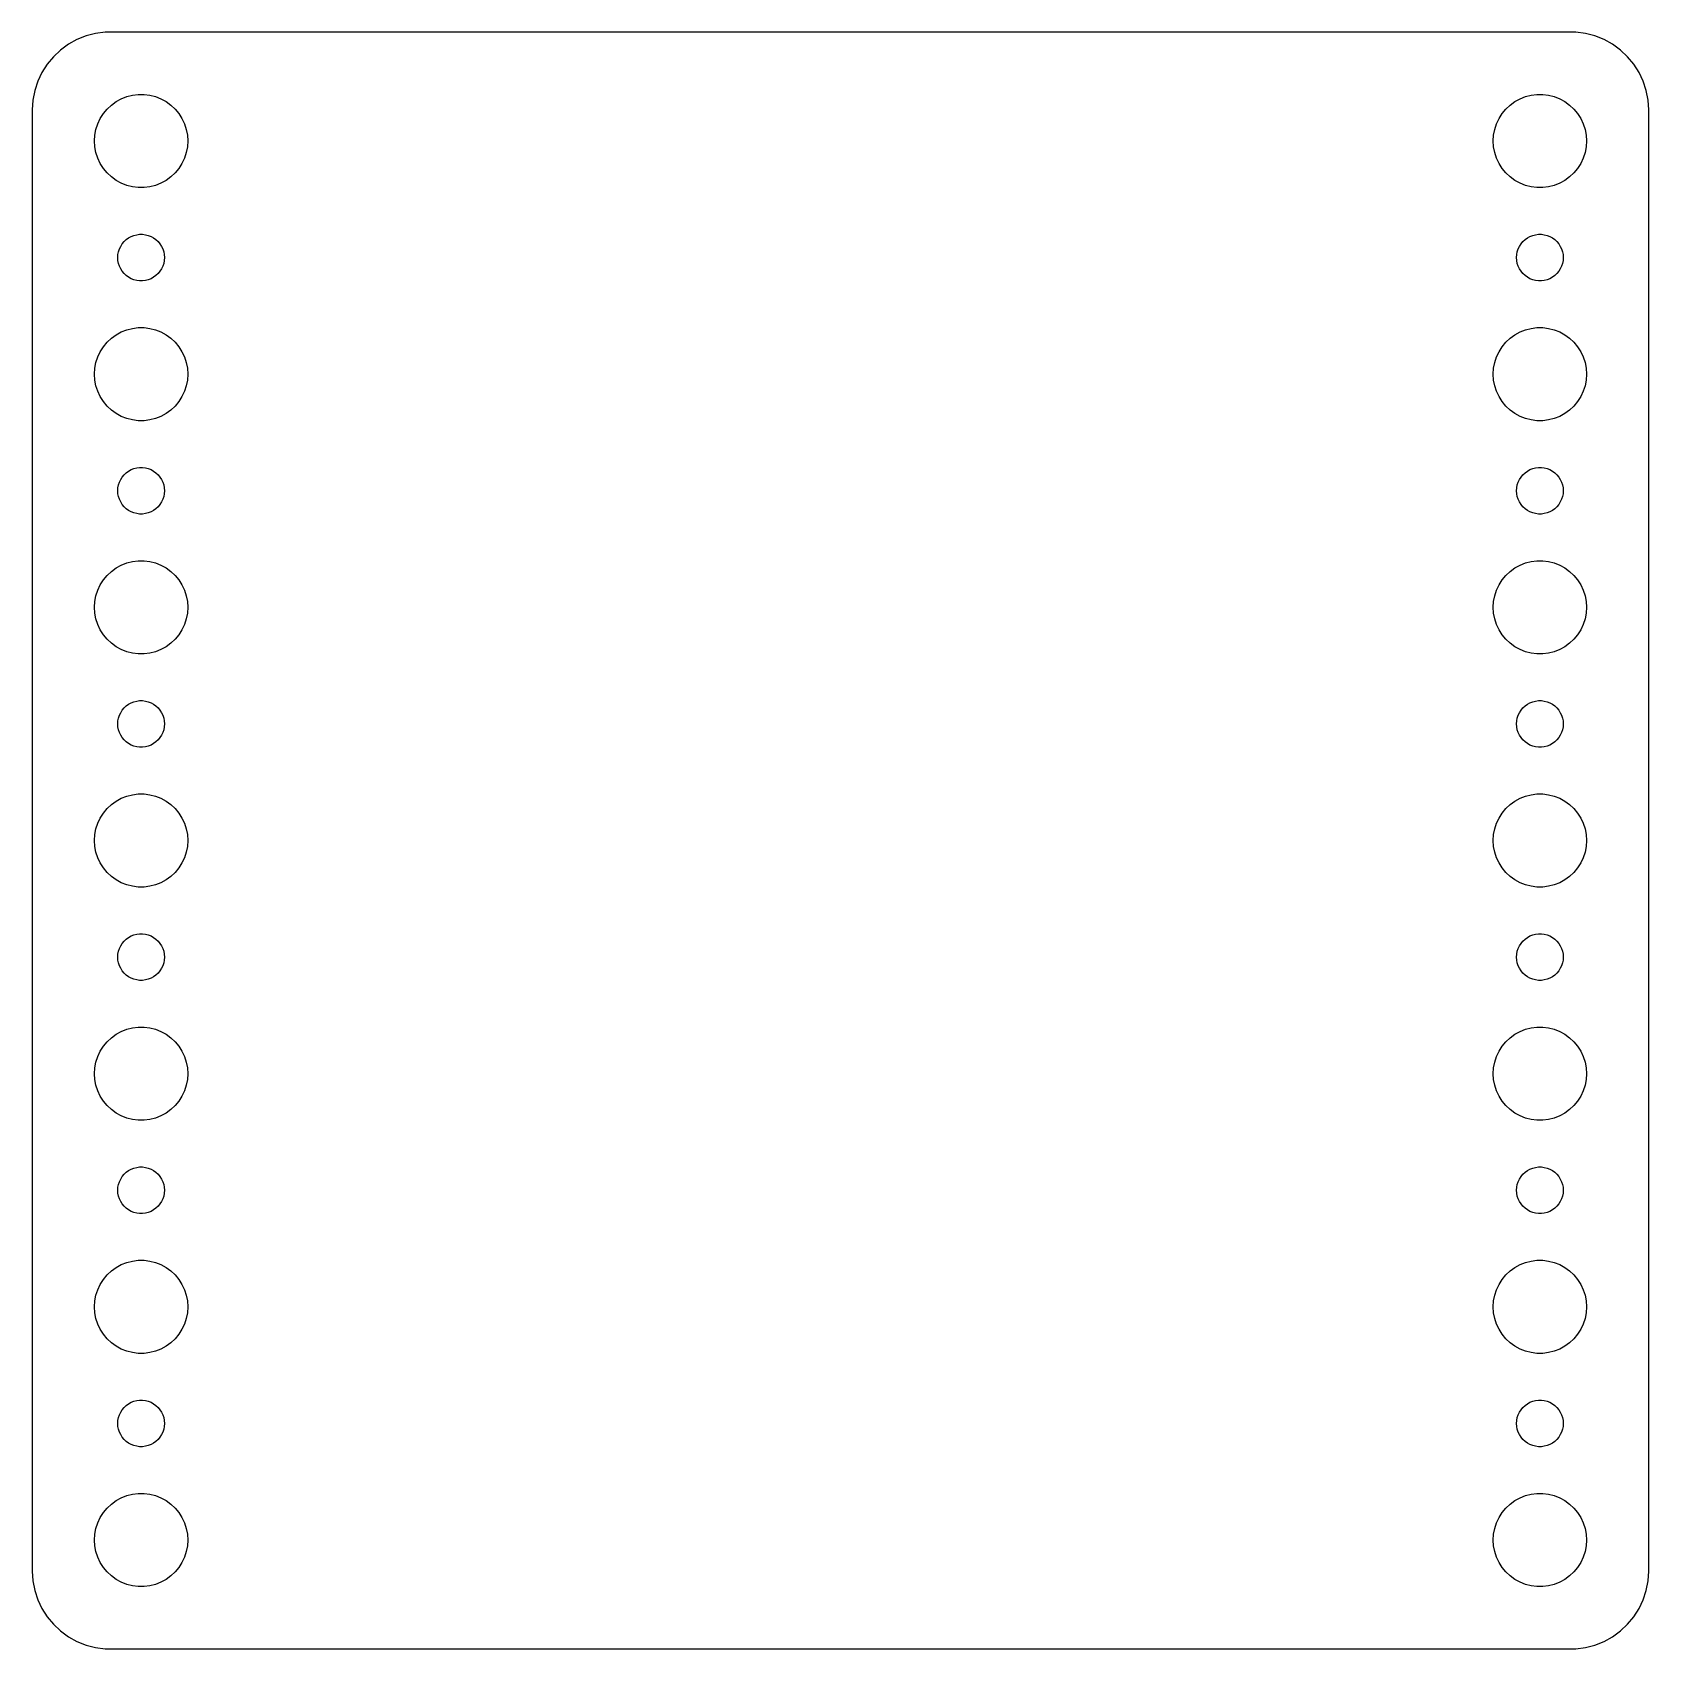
# Model space of a CAD drawing. Header units: metres. Extents: x -52 to 52, y -52 to 52.
import ezdxf

# ---------------------------------------------------------------- set-up
doc = ezdxf.new("R2010")
doc.units = ezdxf.units.M

msp = doc.modelspace()

# ---------------------------------------------------------------- linework, layer by layer
for p, q in [((-49.6791, 51.2216), (-50.1871, 50.8526)), ((-49.1289, 51.5241), (-49.6791, 51.2216)), ((-48.5451, 51.7553), (-49.1289, 51.5241)), ((-47.9369, 51.9114), (-48.5451, 51.7553)), ((-47.3139, 51.9901), (-47.9369, 51.9114)), ((47.3139, 51.9901), (-47.3139, 51.9901)), ((47.9369, 51.9114), (47.3139, 51.9901)), ((48.5451, 51.7553), (47.9369, 51.9114)), ((49.1289, 51.5241), (48.5451, 51.7553)), ((49.6791, 51.2216), (49.1289, 51.5241)), ((50.1871, 50.8526), (49.6791, 51.2216)), ((-51.0451, 49.9389), (-51.3815, 49.4088)), ((-50.6448, 50.4227), (-51.0451, 49.9389)), ((-50.1871, 50.8526), (-50.6448, 50.4227)), ((50.6448, 50.4227), (50.1871, 50.8526)), ((51.0451, 49.9389), (50.6448, 50.4227)), ((51.3815, 49.4088), (51.0451, 49.9389)), ((-51.3815, 49.4088), (-51.6489, 48.8406)), ((51.6489, 48.8406), (51.3815, 49.4088)), ((-51.8429, 48.2434), (-51.9606, 47.6267)), ((-51.6489, 48.8406), (-51.8429, 48.2434)), ((-46.2773, 47.7145), (-45.927, 47.8532)), ((-45.927, 47.8532), (-45.5621, 47.9469)), ((-45.5621, 47.9469), (-45.1884, 47.9941)), ((-45.1884, 47.9941), (-44.8116, 47.9941)), ((-44.8116, 47.9941), (-44.4379, 47.9469)), ((-44.4379, 47.9469), (-44.0729, 47.8532)), ((-44.0729, 47.8532), (-43.7227, 47.7145)), ((43.7227, 47.7145), (44.0729, 47.8532)), ((44.0729, 47.8532), (44.4379, 47.9469)), ((44.4379, 47.9469), (44.8116, 47.9941)), ((44.8116, 47.9941), (45.1884, 47.9941)), ((45.1884, 47.9941), (45.5621, 47.9469)), ((45.5621, 47.9469), (45.927, 47.8532)), ((45.927, 47.8532), (46.2773, 47.7145)), ((51.8429, 48.2434), (51.6489, 48.8406)), ((51.9606, 47.6267), (51.8429, 48.2434)), ((-51.9606, 47.6267), (-52, 47)), ((-52, 47), (-52, -47)), ((-47.427, 46.7634), (-47.1869, 47.0536)), ((-47.1869, 47.0536), (-46.9123, 47.3115)), ((-46.9123, 47.3115), (-46.6075, 47.533)), ((-46.6075, 47.533), (-46.2773, 47.7145)), ((-43.7227, 47.7145), (-43.3925, 47.533)), ((-43.3925, 47.533), (-43.0877, 47.3115)), ((-43.0877, 47.3115), (-42.8131, 47.0536)), ((-42.8131, 47.0536), (-42.5729, 46.7634)), ((42.5729, 46.7634), (42.8131, 47.0536)), ((42.8131, 47.0536), (43.0877, 47.3115)), ((43.0877, 47.3115), (43.3925, 47.533)), ((43.3925, 47.533), (43.7227, 47.7145)), ((46.2773, 47.7145), (46.6075, 47.533)), ((46.6075, 47.533), (46.9123, 47.3115)), ((46.9123, 47.3115), (47.1869, 47.0536)), ((47.1869, 47.0536), (47.427, 46.7634)), ((52, 47), (51.9606, 47.6267)), ((52, -47), (52, 47)), ((-47.9057, 45.7461), (-47.7893, 46.1044)), ((-47.7893, 46.1044), (-47.6289, 46.4453)), ((-47.6289, 46.4453), (-47.427, 46.7634)), ((-42.5729, 46.7634), (-42.3711, 46.4453)), ((-42.3711, 46.4453), (-42.2107, 46.1044)), ((-42.2107, 46.1044), (-42.0942, 45.7461)), ((42.0942, 45.7461), (42.2107, 46.1044)), ((42.2107, 46.1044), (42.3711, 46.4453)), ((42.3711, 46.4453), (42.5729, 46.7634)), ((47.427, 46.7634), (47.6289, 46.4453)), ((47.6289, 46.4453), (47.7893, 46.1044)), ((47.7893, 46.1044), (47.9057, 45.7461)), ((-48, 45), (-47.9763, 45.376)), ((-47.9763, 44.624), (-48, 45)), ((-47.9763, 45.376), (-47.9057, 45.7461)), ((-42.0942, 45.7461), (-42.0237, 45.376)), ((-42.0237, 45.376), (-42, 45)), ((-42, 45), (-42.0237, 44.624)), ((42, 45), (42.0237, 45.376)), ((42.0237, 44.624), (42, 45)), ((42.0237, 45.376), (42.0942, 45.7461)), ((47.9057, 45.7461), (47.9763, 45.376)), ((47.9763, 45.376), (48, 45)), ((48, 45), (47.9763, 44.624)), ((-47.9057, 44.2539), (-47.9763, 44.624)), ((-47.7893, 43.8956), (-47.9057, 44.2539)), ((-47.6289, 43.5547), (-47.7893, 43.8956)), ((-42.2107, 43.8956), (-42.3711, 43.5547)), ((-42.0942, 44.2539), (-42.2107, 43.8956)), ((-42.0237, 44.624), (-42.0942, 44.2539)), ((42.0942, 44.2539), (42.0237, 44.624)), ((42.2107, 43.8956), (42.0942, 44.2539)), ((42.3711, 43.5547), (42.2107, 43.8956)), ((47.7893, 43.8956), (47.6289, 43.5547)), ((47.9057, 44.2539), (47.7893, 43.8956)), ((47.9763, 44.624), (47.9057, 44.2539)), ((-47.427, 43.2366), (-47.6289, 43.5547)), ((-47.1869, 42.9464), (-47.427, 43.2366)), ((-46.9123, 42.6885), (-47.1869, 42.9464)), ((-46.6075, 42.467), (-46.9123, 42.6885)), ((-43.0877, 42.6885), (-43.3925, 42.467)), ((-42.8131, 42.9464), (-43.0877, 42.6885)), ((-42.5729, 43.2366), (-42.8131, 42.9464)), ((-42.3711, 43.5547), (-42.5729, 43.2366)), ((42.5729, 43.2366), (42.3711, 43.5547)), ((42.8131, 42.9464), (42.5729, 43.2366)), ((43.0877, 42.6885), (42.8131, 42.9464)), ((43.3925, 42.467), (43.0877, 42.6885)), ((46.9123, 42.6885), (46.6075, 42.467)), ((47.1869, 42.9464), (46.9123, 42.6885)), ((47.427, 43.2366), (47.1869, 42.9464)), ((47.6289, 43.5547), (47.427, 43.2366)), ((-46.2773, 42.2855), (-46.6075, 42.467)), ((-45.927, 42.1468), (-46.2773, 42.2855)), ((-45.5621, 42.0531), (-45.927, 42.1468)), ((-45.1884, 42.0059), (-45.5621, 42.0531)), ((-44.8116, 42.0059), (-45.1884, 42.0059)), ((-44.4379, 42.0531), (-44.8116, 42.0059)), ((-44.0729, 42.1468), (-44.4379, 42.0531)), ((-43.7227, 42.2855), (-44.0729, 42.1468)), ((-43.3925, 42.467), (-43.7227, 42.2855)), ((43.7227, 42.2855), (43.3925, 42.467)), ((44.0729, 42.1468), (43.7227, 42.2855)), ((44.4379, 42.0531), (44.0729, 42.1468)), ((44.8116, 42.0059), (44.4379, 42.0531)), ((45.1884, 42.0059), (44.8116, 42.0059)), ((45.5621, 42.0531), (45.1884, 42.0059)), ((45.927, 42.1468), (45.5621, 42.0531)), ((46.2773, 42.2855), (45.927, 42.1468)), ((46.6075, 42.467), (46.2773, 42.2855)), ((-46.2135, 38.3817), (-46.0934, 38.5268)), ((-46.0934, 38.5268), (-45.9561, 38.6558)), ((-45.9561, 38.6558), (-45.8037, 38.7665)), ((-45.8037, 38.7665), (-45.6387, 38.8572)), ((-45.6387, 38.8572), (-45.4635, 38.9266)), ((-45.4635, 38.9266), (-45.2811, 38.9734)), ((-45.2811, 38.9734), (-45.0942, 38.997)), ((-45.0942, 38.997), (-44.9058, 38.997)), ((-44.9058, 38.997), (-44.7189, 38.9734)), ((-44.7189, 38.9734), (-44.5365, 38.9266)), ((-44.5365, 38.9266), (-44.3613, 38.8572)), ((-44.3613, 38.8572), (-44.1963, 38.7665)), ((-44.1963, 38.7665), (-44.0439, 38.6558)), ((-44.0439, 38.6558), (-43.9065, 38.5268)), ((-43.9065, 38.5268), (-43.7865, 38.3817)), ((43.7865, 38.3817), (43.9065, 38.5268)), ((43.9065, 38.5268), (44.0439, 38.6558)), ((44.0439, 38.6558), (44.1963, 38.7665)), ((44.1963, 38.7665), (44.3613, 38.8572)), ((44.3613, 38.8572), (44.5365, 38.9266)), ((44.5365, 38.9266), (44.7189, 38.9734)), ((44.7189, 38.9734), (44.9058, 38.997)), ((44.9058, 38.997), (45.0942, 38.997)), ((45.0942, 38.997), (45.2811, 38.9734)), ((45.2811, 38.9734), (45.4635, 38.9266)), ((45.4635, 38.9266), (45.6387, 38.8572)), ((45.6387, 38.8572), (45.8037, 38.7665)), ((45.8037, 38.7665), (45.9561, 38.6558)), ((45.9561, 38.6558), (46.0934, 38.5268)), ((46.0934, 38.5268), (46.2135, 38.3817)), ((-46.5, 37.5), (-46.4882, 37.688)), ((-46.4882, 37.312), (-46.5, 37.5)), ((-46.4882, 37.688), (-46.4529, 37.873)), ((-46.4529, 37.873), (-46.3947, 38.0522)), ((-46.3947, 38.0522), (-46.3145, 38.2226)), ((-46.3145, 38.2226), (-46.2135, 38.3817)), ((-43.7865, 38.3817), (-43.6855, 38.2226)), ((-43.6855, 38.2226), (-43.6053, 38.0522)), ((-43.6053, 38.0522), (-43.5471, 37.873)), ((-43.5471, 37.873), (-43.5118, 37.688)), ((-43.5118, 37.688), (-43.5, 37.5)), ((-43.5, 37.5), (-43.5118, 37.312)), ((43.5, 37.5), (43.5118, 37.688)), ((43.5118, 37.312), (43.5, 37.5)), ((43.5118, 37.688), (43.5471, 37.873)), ((43.5471, 37.873), (43.6053, 38.0522)), ((43.6053, 38.0522), (43.6855, 38.2226)), ((43.6855, 38.2226), (43.7865, 38.3817)), ((46.2135, 38.3817), (46.3145, 38.2226)), ((46.3145, 38.2226), (46.3947, 38.0522)), ((46.3947, 38.0522), (46.4529, 37.873)), ((46.4529, 37.873), (46.4882, 37.688)), ((46.4882, 37.688), (46.5, 37.5)), ((46.5, 37.5), (46.4882, 37.312)), ((-46.4529, 37.127), (-46.4882, 37.312)), ((-46.3947, 36.9478), (-46.4529, 37.127)), ((-46.3145, 36.7774), (-46.3947, 36.9478)), ((-46.2135, 36.6183), (-46.3145, 36.7774)), ((-46.0934, 36.4732), (-46.2135, 36.6183)), ((-45.9561, 36.3442), (-46.0934, 36.4732)), ((-43.9065, 36.4732), (-44.0439, 36.3442)), ((-43.7865, 36.6183), (-43.9065, 36.4732)), ((-43.6855, 36.7774), (-43.7865, 36.6183)), ((-43.6053, 36.9478), (-43.6855, 36.7774)), ((-43.5471, 37.127), (-43.6053, 36.9478)), ((-43.5118, 37.312), (-43.5471, 37.127)), ((43.5471, 37.127), (43.5118, 37.312)), ((43.6053, 36.9478), (43.5471, 37.127)), ((43.6855, 36.7774), (43.6053, 36.9478)), ((43.7865, 36.6183), (43.6855, 36.7774)), ((43.9065, 36.4732), (43.7865, 36.6183)), ((44.0439, 36.3442), (43.9065, 36.4732)), ((46.0934, 36.4732), (45.9561, 36.3442)), ((46.2135, 36.6183), (46.0934, 36.4732)), ((46.3145, 36.7774), (46.2135, 36.6183)), ((46.3947, 36.9478), (46.3145, 36.7774)), ((46.4529, 37.127), (46.3947, 36.9478)), ((46.4882, 37.312), (46.4529, 37.127)), ((-45.8037, 36.2335), (-45.9561, 36.3442)), ((-45.6387, 36.1428), (-45.8037, 36.2335)), ((-45.4635, 36.0734), (-45.6387, 36.1428)), ((-45.2811, 36.0266), (-45.4635, 36.0734)), ((-45.0942, 36.003), (-45.2811, 36.0266)), ((-44.9058, 36.003), (-45.0942, 36.003)), ((-44.7189, 36.0266), (-44.9058, 36.003)), ((-44.5365, 36.0734), (-44.7189, 36.0266)), ((-44.3613, 36.1428), (-44.5365, 36.0734)), ((-44.1963, 36.2335), (-44.3613, 36.1428)), ((-44.0439, 36.3442), (-44.1963, 36.2335)), ((44.1963, 36.2335), (44.0439, 36.3442)), ((44.3613, 36.1428), (44.1963, 36.2335)), ((44.5365, 36.0734), (44.3613, 36.1428)), ((44.7189, 36.0266), (44.5365, 36.0734)), ((44.9058, 36.003), (44.7189, 36.0266)), ((45.0942, 36.003), (44.9058, 36.003)), ((45.2811, 36.0266), (45.0942, 36.003)), ((45.4635, 36.0734), (45.2811, 36.0266)), ((45.6387, 36.1428), (45.4635, 36.0734)), ((45.8037, 36.2335), (45.6387, 36.1428)), ((45.9561, 36.3442), (45.8037, 36.2335)), ((-47.1869, 32.0536), (-46.9123, 32.3115)), ((-46.9123, 32.3115), (-46.6075, 32.533)), ((-46.6075, 32.533), (-46.2773, 32.7145)), ((-46.2773, 32.7145), (-45.927, 32.8532)), ((-45.927, 32.8532), (-45.5621, 32.9469)), ((-45.5621, 32.9469), (-45.1884, 32.9941)), ((-45.1884, 32.9941), (-44.8116, 32.9941)), ((-44.8116, 32.9941), (-44.4379, 32.9469)), ((-44.4379, 32.9469), (-44.0729, 32.8532)), ((-44.0729, 32.8532), (-43.7227, 32.7145)), ((-43.7227, 32.7145), (-43.3925, 32.533)), ((-43.3925, 32.533), (-43.0877, 32.3115)), ((-43.0877, 32.3115), (-42.8131, 32.0536)), ((42.8131, 32.0536), (43.0877, 32.3115)), ((43.0877, 32.3115), (43.3925, 32.533)), ((43.3925, 32.533), (43.7227, 32.7145)), ((43.7227, 32.7145), (44.0729, 32.8532)), ((44.0729, 32.8532), (44.4379, 32.9469)), ((44.4379, 32.9469), (44.8116, 32.9941)), ((44.8116, 32.9941), (45.1884, 32.9941)), ((45.1884, 32.9941), (45.5621, 32.9469)), ((45.5621, 32.9469), (45.927, 32.8532)), ((45.927, 32.8532), (46.2773, 32.7145)), ((46.2773, 32.7145), (46.6075, 32.533)), ((46.6075, 32.533), (46.9123, 32.3115)), ((46.9123, 32.3115), (47.1869, 32.0536)), ((-47.7893, 31.1044), (-47.6289, 31.4453)), ((-47.6289, 31.4453), (-47.427, 31.7634)), ((-47.427, 31.7634), (-47.1869, 32.0536)), ((-42.8131, 32.0536), (-42.5729, 31.7634)), ((-42.5729, 31.7634), (-42.3711, 31.4453)), ((-42.3711, 31.4453), (-42.2107, 31.1044)), ((42.2107, 31.1044), (42.3711, 31.4453)), ((42.3711, 31.4453), (42.5729, 31.7634)), ((42.5729, 31.7634), (42.8131, 32.0536)), ((47.1869, 32.0536), (47.427, 31.7634)), ((47.427, 31.7634), (47.6289, 31.4453)), ((47.6289, 31.4453), (47.7893, 31.1044)), ((-48, 30), (-47.9763, 30.376)), ((-47.9763, 30.376), (-47.9057, 30.7461)), ((-47.9057, 30.7461), (-47.7893, 31.1044)), ((-42.2107, 31.1044), (-42.0942, 30.7461)), ((-42.0942, 30.7461), (-42.0237, 30.376)), ((-42.0237, 30.376), (-42, 30)), ((42, 30), (42.0237, 30.376)), ((42.0237, 30.376), (42.0942, 30.7461)), ((42.0942, 30.7461), (42.2107, 31.1044)), ((47.7893, 31.1044), (47.9057, 30.7461)), ((47.9057, 30.7461), (47.9763, 30.376)), ((47.9763, 30.376), (48, 30)), ((-47.9763, 29.624), (-48, 30)), ((-47.9057, 29.2539), (-47.9763, 29.624)), ((-47.7893, 28.8956), (-47.9057, 29.2539)), ((-42.0942, 29.2539), (-42.2107, 28.8956)), ((-42.0237, 29.624), (-42.0942, 29.2539)), ((-42, 30), (-42.0237, 29.624)), ((42.0237, 29.624), (42, 30)), ((42.0942, 29.2539), (42.0237, 29.624)), ((42.2107, 28.8956), (42.0942, 29.2539)), ((47.9057, 29.2539), (47.7893, 28.8956)), ((47.9763, 29.624), (47.9057, 29.2539)), ((48, 30), (47.9763, 29.624)), ((-47.6289, 28.5547), (-47.7893, 28.8956)), ((-47.427, 28.2366), (-47.6289, 28.5547)), ((-47.1869, 27.9464), (-47.427, 28.2366)), ((-42.5729, 28.2366), (-42.8131, 27.9464)), ((-42.3711, 28.5547), (-42.5729, 28.2366)), ((-42.2107, 28.8956), (-42.3711, 28.5547)), ((42.3711, 28.5547), (42.2107, 28.8956)), ((42.5729, 28.2366), (42.3711, 28.5547)), ((42.8131, 27.9464), (42.5729, 28.2366)), ((47.427, 28.2366), (47.1869, 27.9464)), ((47.6289, 28.5547), (47.427, 28.2366)), ((47.7893, 28.8956), (47.6289, 28.5547)), ((-46.9123, 27.6884), (-47.1869, 27.9464)), ((-46.6075, 27.467), (-46.9123, 27.6884)), ((-46.2773, 27.2855), (-46.6075, 27.467)), ((-45.927, 27.1468), (-46.2773, 27.2855)), ((-45.5621, 27.0531), (-45.927, 27.1468)), ((-45.1884, 27.0059), (-45.5621, 27.0531)), ((-44.4379, 27.0531), (-44.8116, 27.0059)), ((-44.0729, 27.1468), (-44.4379, 27.0531)), ((-43.7227, 27.2855), (-44.0729, 27.1468)), ((-43.3925, 27.467), (-43.7227, 27.2855)), ((-43.0877, 27.6884), (-43.3925, 27.467)), ((-42.8131, 27.9464), (-43.0877, 27.6884)), ((43.0877, 27.6884), (42.8131, 27.9464)), ((43.3925, 27.467), (43.0877, 27.6884)), ((43.7227, 27.2855), (43.3925, 27.467)), ((44.0729, 27.1468), (43.7227, 27.2855)), ((44.4379, 27.0531), (44.0729, 27.1468)), ((44.8116, 27.0059), (44.4379, 27.0531)), ((45.5621, 27.0531), (45.1884, 27.0059)), ((45.927, 27.1468), (45.5621, 27.0531)), ((46.2773, 27.2855), (45.927, 27.1468)), ((46.6075, 27.467), (46.2773, 27.2855)), ((46.9123, 27.6884), (46.6075, 27.467)), ((47.1869, 27.9464), (46.9123, 27.6884)), ((-44.8116, 27.0059), (-45.1884, 27.0059)), ((45.1884, 27.0059), (44.8116, 27.0059)), ((-45.6387, 23.8572), (-45.4635, 23.9266)), ((-45.4635, 23.9266), (-45.2811, 23.9734)), ((-45.2811, 23.9734), (-45.0942, 23.997)), ((-45.0942, 23.997), (-44.9058, 23.997)), ((-44.9058, 23.997), (-44.7189, 23.9734)), ((-44.7189, 23.9734), (-44.5365, 23.9266)), ((-44.5365, 23.9266), (-44.3613, 23.8572)), ((44.3613, 23.8572), (44.5365, 23.9266)), ((44.5365, 23.9266), (44.7189, 23.9734)), ((44.7189, 23.9734), (44.9058, 23.997)), ((44.9058, 23.997), (45.0942, 23.997)), ((45.0942, 23.997), (45.2811, 23.9734)), ((45.2811, 23.9734), (45.4635, 23.9266)), ((45.4635, 23.9266), (45.6387, 23.8572)), ((-46.4529, 22.873), (-46.3947, 23.0522)), ((-46.3947, 23.0522), (-46.3145, 23.2226)), ((-46.3145, 23.2226), (-46.2135, 23.3817)), ((-46.2135, 23.3817), (-46.0934, 23.5268)), ((-46.0934, 23.5268), (-45.9561, 23.6558)), ((-45.9561, 23.6558), (-45.8037, 23.7665)), ((-45.8037, 23.7665), (-45.6387, 23.8572)), ((-44.3613, 23.8572), (-44.1963, 23.7665)), ((-44.1963, 23.7665), (-44.0439, 23.6558)), ((-44.0439, 23.6558), (-43.9065, 23.5268)), ((-43.9065, 23.5268), (-43.7865, 23.3817)), ((-43.7865, 23.3817), (-43.6855, 23.2226)), ((-43.6855, 23.2226), (-43.6053, 23.0522)), ((-43.6053, 23.0522), (-43.5471, 22.873)), ((43.5471, 22.873), (43.6053, 23.0522)), ((43.6053, 23.0522), (43.6855, 23.2226)), ((43.6855, 23.2226), (43.7865, 23.3817)), ((43.7865, 23.3817), (43.9065, 23.5268)), ((43.9065, 23.5268), (44.0439, 23.6558)), ((44.0439, 23.6558), (44.1963, 23.7665)), ((44.1963, 23.7665), (44.3613, 23.8572)), ((45.6387, 23.8572), (45.8037, 23.7665)), ((45.8037, 23.7665), (45.9561, 23.6558)), ((45.9561, 23.6558), (46.0934, 23.5268)), ((46.0934, 23.5268), (46.2135, 23.3817)), ((46.2135, 23.3817), (46.3145, 23.2226)), ((46.3145, 23.2226), (46.3947, 23.0522)), ((46.3947, 23.0522), (46.4529, 22.873)), ((-46.5, 22.5), (-46.4882, 22.688)), ((-46.4882, 22.312), (-46.5, 22.5)), ((-46.4882, 22.688), (-46.4529, 22.873)), ((-46.4529, 22.127), (-46.4882, 22.312)), ((-46.3947, 21.9478), (-46.4529, 22.127)), ((-46.3145, 21.7774), (-46.3947, 21.9478)), ((-43.6053, 21.9478), (-43.6855, 21.7774)), ((-43.5471, 22.127), (-43.6053, 21.9478)), ((-43.5471, 22.873), (-43.5118, 22.688)), ((-43.5118, 22.312), (-43.5471, 22.127)), ((-43.5118, 22.688), (-43.5, 22.5)), ((-43.5, 22.5), (-43.5118, 22.312)), ((43.5, 22.5), (43.5118, 22.688)), ((43.5118, 22.312), (43.5, 22.5)), ((43.5118, 22.688), (43.5471, 22.873)), ((43.5471, 22.127), (43.5118, 22.312)), ((43.6053, 21.9478), (43.5471, 22.127)), ((43.6855, 21.7774), (43.6053, 21.9478)), ((46.3947, 21.9478), (46.3145, 21.7774)), ((46.4529, 22.127), (46.3947, 21.9478)), ((46.4529, 22.873), (46.4882, 22.688)), ((46.4882, 22.312), (46.4529, 22.127)), ((46.4882, 22.688), (46.5, 22.5)), ((46.5, 22.5), (46.4882, 22.312)), ((-46.2135, 21.6183), (-46.3145, 21.7774)), ((-46.0934, 21.4732), (-46.2135, 21.6183)), ((-45.9561, 21.3442), (-46.0934, 21.4732)), ((-45.8037, 21.2335), (-45.9561, 21.3442)), ((-45.6387, 21.1427), (-45.8037, 21.2335)), ((-45.4635, 21.0734), (-45.6387, 21.1427)), ((-45.2811, 21.0266), (-45.4635, 21.0734)), ((-45.0942, 21.003), (-45.2811, 21.0266)), ((-44.9058, 21.003), (-45.0942, 21.003)), ((-44.7189, 21.0266), (-44.9058, 21.003)), ((-44.5365, 21.0734), (-44.7189, 21.0266)), ((-44.3613, 21.1427), (-44.5365, 21.0734)), ((-44.1963, 21.2335), (-44.3613, 21.1427)), ((-44.0439, 21.3442), (-44.1963, 21.2335)), ((-43.9065, 21.4732), (-44.0439, 21.3442)), ((-43.7865, 21.6183), (-43.9065, 21.4732)), ((-43.6855, 21.7774), (-43.7865, 21.6183)), ((43.7865, 21.6183), (43.6855, 21.7774)), ((43.9065, 21.4732), (43.7865, 21.6183)), ((44.0439, 21.3442), (43.9065, 21.4732)), ((44.1963, 21.2335), (44.0439, 21.3442)), ((44.3613, 21.1427), (44.1963, 21.2335)), ((44.5365, 21.0734), (44.3613, 21.1427)), ((44.7189, 21.0266), (44.5365, 21.0734)), ((44.9058, 21.003), (44.7189, 21.0266)), ((45.0942, 21.003), (44.9058, 21.003)), ((45.2811, 21.0266), (45.0942, 21.003)), ((45.4635, 21.0734), (45.2811, 21.0266)), ((45.6387, 21.1427), (45.4635, 21.0734)), ((45.8037, 21.2335), (45.6387, 21.1427)), ((45.9561, 21.3442), (45.8037, 21.2335)), ((46.0934, 21.4732), (45.9561, 21.3442)), ((46.2135, 21.6183), (46.0934, 21.4732)), ((46.3145, 21.7774), (46.2135, 21.6183)), ((-46.6075, 17.533), (-46.2773, 17.7145)), ((-46.2773, 17.7145), (-45.927, 17.8532)), ((-45.927, 17.8532), (-45.5621, 17.9469)), ((-45.5621, 17.9469), (-45.1884, 17.9941)), ((-45.1884, 17.9941), (-44.8116, 17.9941)), ((-44.8116, 17.9941), (-44.4379, 17.9469)), ((-44.4379, 17.9469), (-44.0729, 17.8532)), ((-44.0729, 17.8532), (-43.7227, 17.7145)), ((-43.7227, 17.7145), (-43.3925, 17.533)), ((43.3925, 17.533), (43.7227, 17.7145)), ((43.7227, 17.7145), (44.0729, 17.8532)), ((44.0729, 17.8532), (44.4379, 17.9469)), ((44.4379, 17.9469), (44.8116, 17.9941)), ((44.8116, 17.9941), (45.1884, 17.9941)), ((45.1884, 17.9941), (45.5621, 17.9469)), ((45.5621, 17.9469), (45.927, 17.8532)), ((45.927, 17.8532), (46.2773, 17.7145)), ((46.2773, 17.7145), (46.6075, 17.533)), ((-47.6289, 16.4453), (-47.427, 16.7634)), ((-47.427, 16.7634), (-47.1869, 17.0536)), ((-47.1869, 17.0536), (-46.9123, 17.3115)), ((-46.9123, 17.3115), (-46.6075, 17.533)), ((-43.3925, 17.533), (-43.0877, 17.3115)), ((-43.0877, 17.3115), (-42.8131, 17.0536)), ((-42.8131, 17.0536), (-42.5729, 16.7634)), ((-42.5729, 16.7634), (-42.3711, 16.4453)), ((42.3711, 16.4453), (42.5729, 16.7634)), ((42.5729, 16.7634), (42.8131, 17.0536)), ((42.8131, 17.0536), (43.0877, 17.3115)), ((43.0877, 17.3115), (43.3925, 17.533)), ((46.6075, 17.533), (46.9123, 17.3115)), ((46.9123, 17.3115), (47.1869, 17.0536)), ((47.1869, 17.0536), (47.427, 16.7634)), ((47.427, 16.7634), (47.6289, 16.4453)), ((-47.9763, 15.376), (-47.9057, 15.7461)), ((-47.9057, 15.7461), (-47.7893, 16.1044)), ((-47.7893, 16.1044), (-47.6289, 16.4453)), ((-42.3711, 16.4453), (-42.2107, 16.1044)), ((-42.2107, 16.1044), (-42.0942, 15.7461)), ((-42.0942, 15.7461), (-42.0237, 15.376)), ((42.0237, 15.376), (42.0942, 15.7461)), ((42.0942, 15.7461), (42.2107, 16.1044)), ((42.2107, 16.1044), (42.3711, 16.4453)), ((47.6289, 16.4453), (47.7893, 16.1044)), ((47.7893, 16.1044), (47.9057, 15.7461)), ((47.9057, 15.7461), (47.9763, 15.376)), ((-48, 15), (-47.9763, 15.376)), ((-47.9763, 14.624), (-48, 15)), ((-47.9057, 14.2539), (-47.9763, 14.624)), ((-42.0237, 14.624), (-42.0942, 14.2539)), ((-42.0237, 15.376), (-42, 15)), ((-42, 15), (-42.0237, 14.624)), ((42, 15), (42.0237, 15.376)), ((42.0237, 14.624), (42, 15)), ((42.0942, 14.2539), (42.0237, 14.624)), ((47.9763, 14.624), (47.9057, 14.2539)), ((47.9763, 15.376), (48, 15)), ((48, 15), (47.9763, 14.624)), ((-47.7893, 13.8956), (-47.9057, 14.2539)), ((-47.6289, 13.5547), (-47.7893, 13.8956)), ((-47.427, 13.2366), (-47.6289, 13.5547)), ((-42.3711, 13.5547), (-42.5729, 13.2366)), ((-42.2107, 13.8956), (-42.3711, 13.5547)), ((-42.0942, 14.2539), (-42.2107, 13.8956)), ((42.2107, 13.8956), (42.0942, 14.2539)), ((42.3711, 13.5547), (42.2107, 13.8956)), ((42.5729, 13.2366), (42.3711, 13.5547)), ((47.6289, 13.5547), (47.427, 13.2366)), ((47.7893, 13.8956), (47.6289, 13.5547)), ((47.9057, 14.2539), (47.7893, 13.8956)), ((-47.1869, 12.9464), (-47.427, 13.2366)), ((-46.9123, 12.6884), (-47.1869, 12.9464)), ((-46.6075, 12.467), (-46.9123, 12.6884)), ((-43.0877, 12.6884), (-43.3925, 12.467)), ((-42.8131, 12.9464), (-43.0877, 12.6884)), ((-42.5729, 13.2366), (-42.8131, 12.9464)), ((42.8131, 12.9464), (42.5729, 13.2366)), ((43.0877, 12.6884), (42.8131, 12.9464)), ((43.3925, 12.467), (43.0877, 12.6884)), ((46.9123, 12.6884), (46.6075, 12.467)), ((47.1869, 12.9464), (46.9123, 12.6884)), ((47.427, 13.2366), (47.1869, 12.9464)), ((-46.2773, 12.2855), (-46.6075, 12.467)), ((-45.927, 12.1468), (-46.2773, 12.2855)), ((-45.5621, 12.0531), (-45.927, 12.1468)), ((-45.1884, 12.0059), (-45.5621, 12.0531)), ((-44.8116, 12.0059), (-45.1884, 12.0059)), ((-44.4379, 12.0531), (-44.8116, 12.0059)), ((-44.0729, 12.1468), (-44.4379, 12.0531)), ((-43.7227, 12.2855), (-44.0729, 12.1468)), ((-43.3925, 12.467), (-43.7227, 12.2855)), ((43.7227, 12.2855), (43.3925, 12.467)), ((44.0729, 12.1468), (43.7227, 12.2855)), ((44.4379, 12.0531), (44.0729, 12.1468)), ((44.8116, 12.0059), (44.4379, 12.0531)), ((45.1884, 12.0059), (44.8116, 12.0059)), ((45.5621, 12.0531), (45.1884, 12.0059)), ((45.927, 12.1468), (45.5621, 12.0531)), ((46.2773, 12.2855), (45.927, 12.1468)), ((46.6075, 12.467), (46.2773, 12.2855)), ((-46.3145, 8.22263), (-46.2135, 8.38167)), ((-46.2135, 8.38167), (-46.0934, 8.52681)), ((-46.0934, 8.52681), (-45.9561, 8.65576)), ((-45.9561, 8.65576), (-45.8037, 8.76648)), ((-45.8037, 8.76648), (-45.6387, 8.85724)), ((-45.6387, 8.85724), (-45.4635, 8.92657)), ((-45.4635, 8.92657), (-45.2811, 8.97342)), ((-45.2811, 8.97342), (-45.0942, 8.99704)), ((-45.0942, 8.99704), (-44.9058, 8.99704)), ((-44.9058, 8.99704), (-44.7189, 8.97342)), ((-44.7189, 8.97342), (-44.5365, 8.92657)), ((-44.5365, 8.92657), (-44.3613, 8.85724)), ((-44.3613, 8.85724), (-44.1963, 8.76648)), ((-44.1963, 8.76648), (-44.0439, 8.65576)), ((-44.0439, 8.65576), (-43.9065, 8.52681)), ((-43.9065, 8.52681), (-43.7865, 8.38167)), ((-43.7865, 8.38167), (-43.6855, 8.22263)), ((43.6855, 8.22263), (43.7865, 8.38167)), ((43.7865, 8.38167), (43.9065, 8.52681)), ((43.9065, 8.52681), (44.0439, 8.65576)), ((44.0439, 8.65576), (44.1963, 8.76648)), ((44.1963, 8.76648), (44.3613, 8.85724)), ((44.3613, 8.85724), (44.5365, 8.92657)), ((44.5365, 8.92657), (44.7189, 8.97342)), ((44.7189, 8.97342), (44.9058, 8.99704)), ((44.9058, 8.99704), (45.0942, 8.99704)), ((45.0942, 8.99704), (45.2811, 8.97342)), ((45.2811, 8.97342), (45.4635, 8.92657)), ((45.4635, 8.92657), (45.6387, 8.85724)), ((45.6387, 8.85724), (45.8037, 8.76648)), ((45.8037, 8.76648), (45.9561, 8.65576)), ((45.9561, 8.65576), (46.0934, 8.52681)), ((46.0934, 8.52681), (46.2135, 8.38167)), ((46.2135, 8.38167), (46.3145, 8.22263)), ((-46.5, 7.5), (-46.4882, 7.68799)), ((-46.4882, 7.312), (-46.5, 7.5)), ((-46.4882, 7.68799), (-46.4529, 7.87303)), ((-46.4529, 7.12695), (-46.4882, 7.312)), ((-46.4529, 7.87303), (-46.3947, 8.05219)), ((-46.3947, 8.05219), (-46.3145, 8.22263)), ((-43.6855, 8.22263), (-43.6053, 8.05219)), ((-43.6053, 8.05219), (-43.5471, 7.87303)), ((-43.5471, 7.87303), (-43.5118, 7.68799)), ((-43.5118, 7.312), (-43.5471, 7.12695)), ((-43.5118, 7.68799), (-43.5, 7.5)), ((-43.5, 7.5), (-43.5118, 7.312)), ((43.5, 7.5), (43.5118, 7.68799)), ((43.5118, 7.312), (43.5, 7.5)), ((43.5118, 7.68799), (43.5471, 7.87303)), ((43.5471, 7.12695), (43.5118, 7.312)), ((43.5471, 7.87303), (43.6053, 8.05219)), ((43.6053, 8.05219), (43.6855, 8.22263)), ((46.3145, 8.22263), (46.3947, 8.05219)), ((46.3947, 8.05219), (46.4529, 7.87303)), ((46.4529, 7.87303), (46.4882, 7.68799)), ((46.4882, 7.312), (46.4529, 7.12695)), ((46.4882, 7.68799), (46.5, 7.5)), ((46.5, 7.5), (46.4882, 7.312)), ((-46.3947, 6.9478), (-46.4529, 7.12695)), ((-46.3145, 6.77736), (-46.3947, 6.9478)), ((-46.2135, 6.61832), (-46.3145, 6.77736)), ((-46.0934, 6.47318), (-46.2135, 6.61832)), ((-45.9561, 6.34422), (-46.0934, 6.47318)), ((-45.8037, 6.23351), (-45.9561, 6.34422)), ((-44.0439, 6.34422), (-44.1963, 6.23351)), ((-43.9065, 6.47318), (-44.0439, 6.34422)), ((-43.7865, 6.61832), (-43.9065, 6.47318)), ((-43.6855, 6.77736), (-43.7865, 6.61832)), ((-43.6053, 6.9478), (-43.6855, 6.77736)), ((-43.5471, 7.12695), (-43.6053, 6.9478)), ((43.6053, 6.9478), (43.5471, 7.12695)), ((43.6855, 6.77736), (43.6053, 6.9478)), ((43.7865, 6.61832), (43.6855, 6.77736)), ((43.9065, 6.47318), (43.7865, 6.61832)), ((44.0439, 6.34422), (43.9065, 6.47318)), ((44.1963, 6.23351), (44.0439, 6.34422)), ((45.9561, 6.34422), (45.8037, 6.23351)), ((46.0934, 6.47318), (45.9561, 6.34422)), ((46.2135, 6.61832), (46.0934, 6.47318)), ((46.3145, 6.77736), (46.2135, 6.61832)), ((46.3947, 6.9478), (46.3145, 6.77736)), ((46.4529, 7.12695), (46.3947, 6.9478)), ((-45.6387, 6.14275), (-45.8037, 6.23351)), ((-45.4635, 6.07341), (-45.6387, 6.14275)), ((-45.2811, 6.02657), (-45.4635, 6.07341)), ((-45.0942, 6.00294), (-45.2811, 6.02657)), ((-44.9058, 6.00294), (-45.0942, 6.00294)), ((-44.7189, 6.02657), (-44.9058, 6.00294)), ((-44.5365, 6.07341), (-44.7189, 6.02657)), ((-44.3613, 6.14275), (-44.5365, 6.07341)), ((-44.1963, 6.23351), (-44.3613, 6.14275)), ((44.3613, 6.14275), (44.1963, 6.23351)), ((44.5365, 6.07341), (44.3613, 6.14275)), ((44.7189, 6.02657), (44.5365, 6.07341)), ((44.9058, 6.00294), (44.7189, 6.02657)), ((45.0942, 6.00294), (44.9058, 6.00294)), ((45.2811, 6.02657), (45.0942, 6.00294)), ((45.4635, 6.07341), (45.2811, 6.02657)), ((45.6387, 6.14275), (45.4635, 6.07341)), ((45.8037, 6.23351), (45.6387, 6.14275)), ((-47.1869, 2.05363), (-46.9123, 2.31154)), ((-46.9123, 2.31154), (-46.6075, 2.53297)), ((-46.6075, 2.53297), (-46.2773, 2.71448)), ((-46.2773, 2.71448), (-45.927, 2.85316)), ((-45.927, 2.85316), (-45.5621, 2.94685)), ((-45.5621, 2.94685), (-45.1884, 2.99408)), ((-45.1884, 2.99408), (-44.8116, 2.99408)), ((-44.8116, 2.99408), (-44.4379, 2.94685)), ((-44.4379, 2.94685), (-44.0729, 2.85316)), ((-44.0729, 2.85316), (-43.7227, 2.71448)), ((-43.7227, 2.71448), (-43.3925, 2.53297)), ((-43.3925, 2.53297), (-43.0877, 2.31154)), ((-43.0877, 2.31154), (-42.8131, 2.05363)), ((42.8131, 2.05363), (43.0877, 2.31154)), ((43.0877, 2.31154), (43.3925, 2.53297)), ((43.3925, 2.53297), (43.7227, 2.71448)), ((43.7227, 2.71448), (44.0729, 2.85316)), ((44.0729, 2.85316), (44.4379, 2.94685)), ((44.4379, 2.94685), (44.8116, 2.99408)), ((44.8116, 2.99408), (45.1884, 2.99408)), ((45.1884, 2.99408), (45.5621, 2.94685)), ((45.5621, 2.94685), (45.927, 2.85316)), ((45.927, 2.85316), (46.2773, 2.71448)), ((46.2773, 2.71448), (46.6075, 2.53297)), ((46.6075, 2.53297), (46.9123, 2.31154)), ((46.9123, 2.31154), (47.1869, 2.05363)), ((-47.9057, 0.74606), (-47.7893, 1.10437)), ((-47.7893, 1.10437), (-47.6289, 1.44525)), ((-47.6289, 1.44525), (-47.427, 1.76335)), ((-47.427, 1.76335), (-47.1869, 2.05363)), ((-42.8131, 2.05363), (-42.5729, 1.76335)), ((-42.5729, 1.76335), (-42.3711, 1.44525)), ((-42.3711, 1.44525), (-42.2107, 1.10437)), ((-42.2107, 1.10437), (-42.0942, 0.74606)), ((42.0942, 0.74606), (42.2107, 1.10437)), ((42.2107, 1.10437), (42.3711, 1.44525)), ((42.3711, 1.44525), (42.5729, 1.76335)), ((42.5729, 1.76335), (42.8131, 2.05363)), ((47.1869, 2.05363), (47.427, 1.76335)), ((47.427, 1.76335), (47.6289, 1.44525)), ((47.6289, 1.44525), (47.7893, 1.10437)), ((47.7893, 1.10437), (47.9057, 0.74606)), ((-48, 0), (-47.9763, 0.37599)), ((-47.9763, -0.37599), (-48, 0)), ((-47.9763, 0.37599), (-47.9057, 0.74606)), ((-42.0942, 0.74606), (-42.0237, 0.37599)), ((-42.0237, 0.37599), (-42, 0)), ((-42, 0), (-42.0237, -0.37599)), ((42, 0), (42.0237, 0.37599)), ((42.0237, -0.37599), (42, 0)), ((42.0237, 0.37599), (42.0942, 0.74606)), ((47.9057, 0.74606), (47.9763, 0.37599)), ((47.9763, 0.37599), (48, 0)), ((48, 0), (47.9763, -0.37599)), ((-47.9057, -0.74606), (-47.9763, -0.37599)), ((-47.7893, -1.10437), (-47.9057, -0.74606)), ((-42.0942, -0.74606), (-42.2107, -1.10437)), ((-42.0237, -0.37599), (-42.0942, -0.74606)), ((42.0942, -0.74606), (42.0237, -0.37599)), ((42.2107, -1.10437), (42.0942, -0.74606)), ((47.9057, -0.74606), (47.7893, -1.10437)), ((47.9763, -0.37599), (47.9057, -0.74606)), ((-47.6289, -1.44525), (-47.7893, -1.10437)), ((-47.427, -1.76335), (-47.6289, -1.44525)), ((-47.1869, -2.05363), (-47.427, -1.76335)), ((-46.9123, -2.31154), (-47.1869, -2.05363)), ((-42.8131, -2.05363), (-43.0877, -2.31154)), ((-42.5729, -1.76335), (-42.8131, -2.05363)), ((-42.3711, -1.44525), (-42.5729, -1.76335)), ((-42.2107, -1.10437), (-42.3711, -1.44525)), ((42.3711, -1.44525), (42.2107, -1.10437)), ((42.5729, -1.76335), (42.3711, -1.44525)), ((42.8131, -2.05363), (42.5729, -1.76335)), ((43.0877, -2.31154), (42.8131, -2.05363)), ((47.1869, -2.05363), (46.9123, -2.31154)), ((47.427, -1.76335), (47.1869, -2.05363)), ((47.6289, -1.44525), (47.427, -1.76335)), ((47.7893, -1.10437), (47.6289, -1.44525)), ((-46.6075, -2.53297), (-46.9123, -2.31154)), ((-46.2773, -2.71448), (-46.6075, -2.53297)), ((-45.927, -2.85316), (-46.2773, -2.71448)), ((-45.5621, -2.94685), (-45.927, -2.85316)), ((-45.1884, -2.99408), (-45.5621, -2.94685)), ((-44.8116, -2.99408), (-45.1884, -2.99408)), ((-44.4379, -2.94685), (-44.8116, -2.99408)), ((-44.0729, -2.85316), (-44.4379, -2.94685)), ((-43.7227, -2.71448), (-44.0729, -2.85316)), ((-43.3925, -2.53297), (-43.7227, -2.71448)), ((-43.0877, -2.31154), (-43.3925, -2.53297)), ((43.3925, -2.53297), (43.0877, -2.31154)), ((43.7227, -2.71448), (43.3925, -2.53297)), ((44.0729, -2.85316), (43.7227, -2.71448)), ((44.4379, -2.94685), (44.0729, -2.85316)), ((44.8116, -2.99408), (44.4379, -2.94685)), ((45.1884, -2.99408), (44.8116, -2.99408)), ((45.5621, -2.94685), (45.1884, -2.99408)), ((45.927, -2.85316), (45.5621, -2.94685)), ((46.2773, -2.71448), (45.927, -2.85316)), ((46.6075, -2.53297), (46.2773, -2.71448)), ((46.9123, -2.31154), (46.6075, -2.53297)), ((-45.9561, -6.34422), (-45.8037, -6.23351)), ((-45.8037, -6.23351), (-45.6387, -6.14275)), ((-45.6387, -6.14275), (-45.4635, -6.07341)), ((-45.4635, -6.07341), (-45.2811, -6.02657)), ((-45.2811, -6.02657), (-45.0942, -6.00294)), ((-45.0942, -6.00294), (-44.9058, -6.00294)), ((-44.9058, -6.00294), (-44.7189, -6.02657)), ((-44.7189, -6.02657), (-44.5365, -6.07341)), ((-44.5365, -6.07341), (-44.3613, -6.14275)), ((-44.3613, -6.14275), (-44.1963, -6.23351)), ((-44.1963, -6.23351), (-44.0439, -6.34422)), ((44.0439, -6.34422), (44.1963, -6.23351)), ((44.1963, -6.23351), (44.3613, -6.14275)), ((44.3613, -6.14275), (44.5365, -6.07341)), ((44.5365, -6.07341), (44.7189, -6.02657)), ((44.7189, -6.02657), (44.9058, -6.00294)), ((44.9058, -6.00294), (45.0942, -6.00294)), ((45.0942, -6.00294), (45.2811, -6.02657)), ((45.2811, -6.02657), (45.4635, -6.07341)), ((45.4635, -6.07341), (45.6387, -6.14275)), ((45.6387, -6.14275), (45.8037, -6.23351)), ((45.8037, -6.23351), (45.9561, -6.34422)), ((-46.4882, -7.312), (-46.4529, -7.12695)), ((-46.4529, -7.12695), (-46.3947, -6.9478)), ((-46.3947, -6.9478), (-46.3145, -6.77736)), ((-46.3145, -6.77736), (-46.2135, -6.61832)), ((-46.2135, -6.61832), (-46.0934, -6.47318)), ((-46.0934, -6.47318), (-45.9561, -6.34422)), ((-44.0439, -6.34422), (-43.9065, -6.47318)), ((-43.9065, -6.47318), (-43.7865, -6.61832)), ((-43.7865, -6.61832), (-43.6855, -6.77736)), ((-43.6855, -6.77736), (-43.6053, -6.9478)), ((-43.6053, -6.9478), (-43.5471, -7.12695)), ((-43.5471, -7.12695), (-43.5118, -7.312)), ((43.5118, -7.312), (43.5471, -7.12695)), ((43.5471, -7.12695), (43.6053, -6.9478)), ((43.6053, -6.9478), (43.6855, -6.77736)), ((43.6855, -6.77736), (43.7865, -6.61832)), ((43.7865, -6.61832), (43.9065, -6.47318)), ((43.9065, -6.47318), (44.0439, -6.34422)), ((45.9561, -6.34422), (46.0934, -6.47318)), ((46.0934, -6.47318), (46.2135, -6.61832)), ((46.2135, -6.61832), (46.3145, -6.77736)), ((46.3145, -6.77736), (46.3947, -6.9478)), ((46.3947, -6.9478), (46.4529, -7.12695)), ((46.4529, -7.12695), (46.4882, -7.312)), ((-46.5, -7.5), (-46.4882, -7.312)), ((-46.4882, -7.68799), (-46.5, -7.5)), ((-46.4529, -7.87303), (-46.4882, -7.68799)), ((-46.3947, -8.05219), (-46.4529, -7.87303)), ((-46.3145, -8.22263), (-46.3947, -8.05219)), ((-46.2135, -8.38167), (-46.3145, -8.22263)), ((-43.6855, -8.22263), (-43.7865, -8.38167)), ((-43.6053, -8.05219), (-43.6855, -8.22263)), ((-43.5471, -7.87303), (-43.6053, -8.05219)), ((-43.5118, -7.68799), (-43.5471, -7.87303)), ((-43.5118, -7.312), (-43.5, -7.5)), ((-43.5, -7.5), (-43.5118, -7.68799)), ((43.5, -7.5), (43.5118, -7.312)), ((43.5118, -7.68799), (43.5, -7.5)), ((43.5471, -7.87303), (43.5118, -7.68799)), ((43.6053, -8.05219), (43.5471, -7.87303)), ((43.6855, -8.22263), (43.6053, -8.05219)), ((43.7865, -8.38167), (43.6855, -8.22263)), ((46.3145, -8.22263), (46.2135, -8.38167)), ((46.3947, -8.05219), (46.3145, -8.22263)), ((46.4529, -7.87303), (46.3947, -8.05219)), ((46.4882, -7.68799), (46.4529, -7.87303)), ((46.4882, -7.312), (46.5, -7.5)), ((46.5, -7.5), (46.4882, -7.68799)), ((-46.0934, -8.52681), (-46.2135, -8.38167)), ((-45.9561, -8.65576), (-46.0934, -8.52681)), ((-45.8037, -8.76648), (-45.9561, -8.65576)), ((-45.6387, -8.85724), (-45.8037, -8.76648)), ((-45.4635, -8.92657), (-45.6387, -8.85724)), ((-45.2811, -8.97342), (-45.4635, -8.92657)), ((-45.0942, -8.99704), (-45.2811, -8.97342)), ((-44.9058, -8.99704), (-45.0942, -8.99704)), ((-44.7189, -8.97342), (-44.9058, -8.99704)), ((-44.5365, -8.92657), (-44.7189, -8.97342)), ((-44.3613, -8.85724), (-44.5365, -8.92657)), ((-44.1963, -8.76648), (-44.3613, -8.85724)), ((-44.0439, -8.65576), (-44.1963, -8.76648)), ((-43.9065, -8.52681), (-44.0439, -8.65576)), ((-43.7865, -8.38167), (-43.9065, -8.52681)), ((43.9065, -8.52681), (43.7865, -8.38167)), ((44.0439, -8.65576), (43.9065, -8.52681)), ((44.1963, -8.76648), (44.0439, -8.65576)), ((44.3613, -8.85724), (44.1963, -8.76648)), ((44.5365, -8.92657), (44.3613, -8.85724)), ((44.7189, -8.97342), (44.5365, -8.92657)), ((44.9058, -8.99704), (44.7189, -8.97342)), ((45.0942, -8.99704), (44.9058, -8.99704)), ((45.2811, -8.97342), (45.0942, -8.99704)), ((45.4635, -8.92657), (45.2811, -8.97342)), ((45.6387, -8.85724), (45.4635, -8.92657)), ((45.8037, -8.76648), (45.6387, -8.85724)), ((45.9561, -8.65576), (45.8037, -8.76648)), ((46.0934, -8.52681), (45.9561, -8.65576)), ((46.2135, -8.38167), (46.0934, -8.52681)), ((-46.9123, -12.6884), (-46.6075, -12.467)), ((-46.6075, -12.467), (-46.2773, -12.2855)), ((-46.2773, -12.2855), (-45.927, -12.1468)), ((-45.927, -12.1468), (-45.5621, -12.0531)), ((-45.5621, -12.0531), (-45.1884, -12.0059)), ((-45.1884, -12.0059), (-44.8116, -12.0059)), ((-44.8116, -12.0059), (-44.4379, -12.0531)), ((-44.4379, -12.0531), (-44.0729, -12.1468)), ((-44.0729, -12.1468), (-43.7227, -12.2855)), ((-43.7227, -12.2855), (-43.3925, -12.467)), ((-43.3925, -12.467), (-43.0877, -12.6884)), ((43.0877, -12.6884), (43.3925, -12.467)), ((43.3925, -12.467), (43.7227, -12.2855)), ((43.7227, -12.2855), (44.0729, -12.1468)), ((44.0729, -12.1468), (44.4379, -12.0531)), ((44.4379, -12.0531), (44.8116, -12.0059)), ((44.8116, -12.0059), (45.1884, -12.0059)), ((45.1884, -12.0059), (45.5621, -12.0531)), ((45.5621, -12.0531), (45.927, -12.1468)), ((45.927, -12.1468), (46.2773, -12.2855)), ((46.2773, -12.2855), (46.6075, -12.467)), ((46.6075, -12.467), (46.9123, -12.6884)), ((-47.6289, -13.5547), (-47.427, -13.2366)), ((-47.427, -13.2366), (-47.1869, -12.9464)), ((-47.1869, -12.9464), (-46.9123, -12.6884)), ((-43.0877, -12.6884), (-42.8131, -12.9464)), ((-42.8131, -12.9464), (-42.5729, -13.2366)), ((-42.5729, -13.2366), (-42.3711, -13.5547)), ((42.3711, -13.5547), (42.5729, -13.2366)), ((42.5729, -13.2366), (42.8131, -12.9464)), ((42.8131, -12.9464), (43.0877, -12.6884)), ((46.9123, -12.6884), (47.1869, -12.9464)), ((47.1869, -12.9464), (47.427, -13.2366)), ((47.427, -13.2366), (47.6289, -13.5547)), ((-47.9763, -14.624), (-47.9057, -14.2539)), ((-47.9057, -14.2539), (-47.7893, -13.8956)), ((-47.7893, -13.8956), (-47.6289, -13.5547)), ((-42.3711, -13.5547), (-42.2107, -13.8956)), ((-42.2107, -13.8956), (-42.0942, -14.2539)), ((-42.0942, -14.2539), (-42.0237, -14.624)), ((42.0237, -14.624), (42.0942, -14.2539)), ((42.0942, -14.2539), (42.2107, -13.8956)), ((42.2107, -13.8956), (42.3711, -13.5547)), ((47.6289, -13.5547), (47.7893, -13.8956)), ((47.7893, -13.8956), (47.9057, -14.2539)), ((47.9057, -14.2539), (47.9763, -14.624)), ((-48, -15), (-47.9763, -14.624)), ((-47.9763, -15.376), (-48, -15)), ((-47.9057, -15.7461), (-47.9763, -15.376)), ((-42.0237, -15.376), (-42.0942, -15.7461)), ((-42.0237, -14.624), (-42, -15)), ((-42, -15), (-42.0237, -15.376)), ((42, -15), (42.0237, -14.624)), ((42.0237, -15.376), (42, -15)), ((42.0942, -15.7461), (42.0237, -15.376)), ((47.9763, -15.376), (47.9057, -15.7461)), ((47.9763, -14.624), (48, -15)), ((48, -15), (47.9763, -15.376)), ((-47.7893, -16.1044), (-47.9057, -15.7461)), ((-47.6289, -16.4453), (-47.7893, -16.1044)), ((-47.427, -16.7634), (-47.6289, -16.4453)), ((-42.3711, -16.4453), (-42.5729, -16.7634)), ((-42.2107, -16.1044), (-42.3711, -16.4453)), ((-42.0942, -15.7461), (-42.2107, -16.1044)), ((42.2107, -16.1044), (42.0942, -15.7461)), ((42.3711, -16.4453), (42.2107, -16.1044)), ((42.5729, -16.7634), (42.3711, -16.4453)), ((47.6289, -16.4453), (47.427, -16.7634)), ((47.7893, -16.1044), (47.6289, -16.4453)), ((47.9057, -15.7461), (47.7893, -16.1044)), ((-47.1869, -17.0536), (-47.427, -16.7634)), ((-46.9123, -17.3115), (-47.1869, -17.0536)), ((-46.6075, -17.533), (-46.9123, -17.3115)), ((-46.2773, -17.7145), (-46.6075, -17.533)), ((-43.3925, -17.533), (-43.7227, -17.7145)), ((-43.0877, -17.3115), (-43.3925, -17.533)), ((-42.8131, -17.0536), (-43.0877, -17.3115)), ((-42.5729, -16.7634), (-42.8131, -17.0536)), ((42.8131, -17.0536), (42.5729, -16.7634)), ((43.0877, -17.3115), (42.8131, -17.0536)), ((43.3925, -17.533), (43.0877, -17.3115)), ((43.7227, -17.7145), (43.3925, -17.533)), ((46.6075, -17.533), (46.2773, -17.7145)), ((46.9123, -17.3115), (46.6075, -17.533)), ((47.1869, -17.0536), (46.9123, -17.3115)), ((47.427, -16.7634), (47.1869, -17.0536)), ((-45.927, -17.8532), (-46.2773, -17.7145)), ((-45.5621, -17.9469), (-45.927, -17.8532)), ((-45.1884, -17.9941), (-45.5621, -17.9469)), ((-44.8116, -17.9941), (-45.1884, -17.9941)), ((-44.4379, -17.9469), (-44.8116, -17.9941)), ((-44.0729, -17.8532), (-44.4379, -17.9469)), ((-43.7227, -17.7145), (-44.0729, -17.8532)), ((44.0729, -17.8532), (43.7227, -17.7145)), ((44.4379, -17.9469), (44.0729, -17.8532)), ((44.8116, -17.9941), (44.4379, -17.9469)), ((45.1884, -17.9941), (44.8116, -17.9941)), ((45.5621, -17.9469), (45.1884, -17.9941)), ((45.927, -17.8532), (45.5621, -17.9469)), ((46.2773, -17.7145), (45.927, -17.8532)), ((-46.3947, -21.9478), (-46.3145, -21.7774)), ((-46.3145, -21.7774), (-46.2135, -21.6183)), ((-46.2135, -21.6183), (-46.0934, -21.4732)), ((-46.0934, -21.4732), (-45.9561, -21.3442)), ((-45.9561, -21.3442), (-45.8037, -21.2335)), ((-45.8037, -21.2335), (-45.6387, -21.1427)), ((-45.6387, -21.1427), (-45.4635, -21.0734)), ((-45.4635, -21.0734), (-45.2811, -21.0266)), ((-45.2811, -21.0266), (-45.0942, -21.003)), ((-45.0942, -21.003), (-44.9058, -21.003)), ((-44.9058, -21.003), (-44.7189, -21.0266)), ((-44.7189, -21.0266), (-44.5365, -21.0734)), ((-44.5365, -21.0734), (-44.3613, -21.1427)), ((-44.3613, -21.1427), (-44.1963, -21.2335)), ((-44.1963, -21.2335), (-44.0439, -21.3442)), ((-44.0439, -21.3442), (-43.9065, -21.4732)), ((-43.9065, -21.4732), (-43.7865, -21.6183)), ((-43.7865, -21.6183), (-43.6855, -21.7774)), ((-43.6855, -21.7774), (-43.6053, -21.9478)), ((43.6053, -21.9478), (43.6855, -21.7774)), ((43.6855, -21.7774), (43.7865, -21.6183)), ((43.7865, -21.6183), (43.9065, -21.4732)), ((43.9065, -21.4732), (44.0439, -21.3442)), ((44.0439, -21.3442), (44.1963, -21.2335)), ((44.1963, -21.2335), (44.3613, -21.1427)), ((44.3613, -21.1427), (44.5365, -21.0734)), ((44.5365, -21.0734), (44.7189, -21.0266)), ((44.7189, -21.0266), (44.9058, -21.003)), ((44.9058, -21.003), (45.0942, -21.003)), ((45.0942, -21.003), (45.2811, -21.0266)), ((45.2811, -21.0266), (45.4635, -21.0734)), ((45.4635, -21.0734), (45.6387, -21.1427)), ((45.6387, -21.1427), (45.8037, -21.2335)), ((45.8037, -21.2335), (45.9561, -21.3442)), ((45.9561, -21.3442), (46.0934, -21.4732)), ((46.0934, -21.4732), (46.2135, -21.6183)), ((46.2135, -21.6183), (46.3145, -21.7774)), ((46.3145, -21.7774), (46.3947, -21.9478)), ((-46.5, -22.5), (-46.4882, -22.312)), ((-46.4882, -22.688), (-46.5, -22.5)), ((-46.4882, -22.312), (-46.4529, -22.127)), ((-46.4529, -22.873), (-46.4882, -22.688)), ((-46.4529, -22.127), (-46.3947, -21.9478)), ((-46.3947, -23.0522), (-46.4529, -22.873)), ((-43.6053, -21.9478), (-43.5471, -22.127)), ((-43.5471, -22.873), (-43.6053, -23.0522)), ((-43.5471, -22.127), (-43.5118, -22.312)), ((-43.5118, -22.688), (-43.5471, -22.873)), ((-43.5118, -22.312), (-43.5, -22.5)), ((-43.5, -22.5), (-43.5118, -22.688)), ((43.5, -22.5), (43.5118, -22.312)), ((43.5118, -22.688), (43.5, -22.5)), ((43.5118, -22.312), (43.5471, -22.127)), ((43.5471, -22.873), (43.5118, -22.688)), ((43.5471, -22.127), (43.6053, -21.9478)), ((43.6053, -23.0522), (43.5471, -22.873)), ((46.3947, -21.9478), (46.4529, -22.127)), ((46.4529, -22.873), (46.3947, -23.0522)), ((46.4529, -22.127), (46.4882, -22.312)), ((46.4882, -22.688), (46.4529, -22.873)), ((46.4882, -22.312), (46.5, -22.5)), ((46.5, -22.5), (46.4882, -22.688)), ((-46.3145, -23.2226), (-46.3947, -23.0522)), ((-46.2135, -23.3817), (-46.3145, -23.2226)), ((-46.0934, -23.5268), (-46.2135, -23.3817)), ((-45.9561, -23.6558), (-46.0934, -23.5268)), ((-45.8037, -23.7665), (-45.9561, -23.6558)), ((-45.6387, -23.8572), (-45.8037, -23.7665)), ((-45.4635, -23.9266), (-45.6387, -23.8572)), ((-44.3613, -23.8572), (-44.5365, -23.9266)), ((-44.1963, -23.7665), (-44.3613, -23.8572)), ((-44.0439, -23.6558), (-44.1963, -23.7665)), ((-43.9065, -23.5268), (-44.0439, -23.6558)), ((-43.7865, -23.3817), (-43.9065, -23.5268)), ((-43.6855, -23.2226), (-43.7865, -23.3817)), ((-43.6053, -23.0522), (-43.6855, -23.2226)), ((43.6855, -23.2226), (43.6053, -23.0522)), ((43.7865, -23.3817), (43.6855, -23.2226)), ((43.9065, -23.5268), (43.7865, -23.3817)), ((44.0439, -23.6558), (43.9065, -23.5268)), ((44.1963, -23.7665), (44.0439, -23.6558)), ((44.3613, -23.8572), (44.1963, -23.7665)), ((44.5365, -23.9266), (44.3613, -23.8572)), ((45.6387, -23.8572), (45.4635, -23.9266)), ((45.8037, -23.7665), (45.6387, -23.8572)), ((45.9561, -23.6558), (45.8037, -23.7665)), ((46.0934, -23.5268), (45.9561, -23.6558)), ((46.2135, -23.3817), (46.0934, -23.5268)), ((46.3145, -23.2226), (46.2135, -23.3817)), ((46.3947, -23.0522), (46.3145, -23.2226)), ((-45.2811, -23.9734), (-45.4635, -23.9266)), ((-45.0942, -23.997), (-45.2811, -23.9734)), ((-44.9058, -23.997), (-45.0942, -23.997)), ((-44.7189, -23.9734), (-44.9058, -23.997)), ((-44.5365, -23.9266), (-44.7189, -23.9734)), ((44.7189, -23.9734), (44.5365, -23.9266)), ((44.9058, -23.997), (44.7189, -23.9734)), ((45.0942, -23.997), (44.9058, -23.997)), ((45.2811, -23.9734), (45.0942, -23.997)), ((45.4635, -23.9266), (45.2811, -23.9734)), ((-45.5621, -27.0531), (-45.1884, -27.0059)), ((-45.1884, -27.0059), (-44.8116, -27.0059)), ((-44.8116, -27.0059), (-44.4379, -27.0531)), ((44.4379, -27.0531), (44.8116, -27.0059)), ((44.8116, -27.0059), (45.1884, -27.0059)), ((45.1884, -27.0059), (45.5621, -27.0531)), ((-47.427, -28.2366), (-47.1869, -27.9464)), ((-47.1869, -27.9464), (-46.9123, -27.6884)), ((-46.9123, -27.6884), (-46.6075, -27.467)), ((-46.6075, -27.467), (-46.2773, -27.2855)), ((-46.2773, -27.2855), (-45.927, -27.1468)), ((-45.927, -27.1468), (-45.5621, -27.0531)), ((-44.4379, -27.0531), (-44.0729, -27.1468)), ((-44.0729, -27.1468), (-43.7227, -27.2855)), ((-43.7227, -27.2855), (-43.3925, -27.467)), ((-43.3925, -27.467), (-43.0877, -27.6884)), ((-43.0877, -27.6884), (-42.8131, -27.9464)), ((-42.8131, -27.9464), (-42.5729, -28.2366)), ((42.5729, -28.2366), (42.8131, -27.9464)), ((42.8131, -27.9464), (43.0877, -27.6884)), ((43.0877, -27.6884), (43.3925, -27.467)), ((43.3925, -27.467), (43.7227, -27.2855)), ((43.7227, -27.2855), (44.0729, -27.1468)), ((44.0729, -27.1468), (44.4379, -27.0531)), ((45.5621, -27.0531), (45.927, -27.1468)), ((45.927, -27.1468), (46.2773, -27.2855)), ((46.2773, -27.2855), (46.6075, -27.467)), ((46.6075, -27.467), (46.9123, -27.6884)), ((46.9123, -27.6884), (47.1869, -27.9464)), ((47.1869, -27.9464), (47.427, -28.2366)), ((-47.9057, -29.2539), (-47.7893, -28.8956)), ((-47.7893, -28.8956), (-47.6289, -28.5547)), ((-47.6289, -28.5547), (-47.427, -28.2366)), ((-42.5729, -28.2366), (-42.3711, -28.5547)), ((-42.3711, -28.5547), (-42.2107, -28.8956)), ((-42.2107, -28.8956), (-42.0942, -29.2539)), ((42.0942, -29.2539), (42.2107, -28.8956)), ((42.2107, -28.8956), (42.3711, -28.5547)), ((42.3711, -28.5547), (42.5729, -28.2366)), ((47.427, -28.2366), (47.6289, -28.5547)), ((47.6289, -28.5547), (47.7893, -28.8956)), ((47.7893, -28.8956), (47.9057, -29.2539)), ((-48, -30), (-47.9763, -29.624)), ((-47.9763, -30.376), (-48, -30)), ((-47.9763, -29.624), (-47.9057, -29.2539)), ((-42.0942, -29.2539), (-42.0237, -29.624)), ((-42.0237, -29.624), (-42, -30)), ((-42, -30), (-42.0237, -30.376)), ((42, -30), (42.0237, -29.624)), ((42.0237, -30.376), (42, -30)), ((42.0237, -29.624), (42.0942, -29.2539)), ((47.9057, -29.2539), (47.9763, -29.624)), ((47.9763, -29.624), (48, -30)), ((48, -30), (47.9763, -30.376)), ((-47.9057, -30.7461), (-47.9763, -30.376)), ((-47.7893, -31.1044), (-47.9057, -30.7461)), ((-47.6289, -31.4453), (-47.7893, -31.1044)), ((-42.2107, -31.1044), (-42.3711, -31.4453)), ((-42.0942, -30.7461), (-42.2107, -31.1044)), ((-42.0237, -30.376), (-42.0942, -30.7461)), ((42.0942, -30.7461), (42.0237, -30.376)), ((42.2107, -31.1044), (42.0942, -30.7461)), ((42.3711, -31.4453), (42.2107, -31.1044)), ((47.7893, -31.1044), (47.6289, -31.4453)), ((47.9057, -30.7461), (47.7893, -31.1044)), ((47.9763, -30.376), (47.9057, -30.7461)), ((-47.427, -31.7634), (-47.6289, -31.4453)), ((-47.1869, -32.0536), (-47.427, -31.7634)), ((-46.9123, -32.3115), (-47.1869, -32.0536)), ((-42.8131, -32.0536), (-43.0877, -32.3115)), ((-42.5729, -31.7634), (-42.8131, -32.0536)), ((-42.3711, -31.4453), (-42.5729, -31.7634)), ((42.5729, -31.7634), (42.3711, -31.4453)), ((42.8131, -32.0536), (42.5729, -31.7634)), ((43.0877, -32.3115), (42.8131, -32.0536)), ((47.1869, -32.0536), (46.9123, -32.3115)), ((47.427, -31.7634), (47.1869, -32.0536)), ((47.6289, -31.4453), (47.427, -31.7634)), ((-46.6075, -32.533), (-46.9123, -32.3115)), ((-46.2773, -32.7145), (-46.6075, -32.533)), ((-45.927, -32.8532), (-46.2773, -32.7145)), ((-45.5621, -32.9469), (-45.927, -32.8532)), ((-45.1884, -32.9941), (-45.5621, -32.9469)), ((-44.8116, -32.9941), (-45.1884, -32.9941)), ((-44.4379, -32.9469), (-44.8116, -32.9941)), ((-44.0729, -32.8532), (-44.4379, -32.9469)), ((-43.7227, -32.7145), (-44.0729, -32.8532)), ((-43.3925, -32.533), (-43.7227, -32.7145)), ((-43.0877, -32.3115), (-43.3925, -32.533)), ((43.3925, -32.533), (43.0877, -32.3115)), ((43.7227, -32.7145), (43.3925, -32.533)), ((44.0729, -32.8532), (43.7227, -32.7145)), ((44.4379, -32.9469), (44.0729, -32.8532)), ((44.8116, -32.9941), (44.4379, -32.9469)), ((45.1884, -32.9941), (44.8116, -32.9941)), ((45.5621, -32.9469), (45.1884, -32.9941)), ((45.927, -32.8532), (45.5621, -32.9469)), ((46.2773, -32.7145), (45.927, -32.8532)), ((46.6075, -32.533), (46.2773, -32.7145)), ((46.9123, -32.3115), (46.6075, -32.533)), ((-46.0934, -36.4732), (-45.9561, -36.3442)), ((-45.9561, -36.3442), (-45.8037, -36.2335)), ((-45.8037, -36.2335), (-45.6387, -36.1428)), ((-45.6387, -36.1428), (-45.4635, -36.0734)), ((-45.4635, -36.0734), (-45.2811, -36.0266)), ((-45.2811, -36.0266), (-45.0942, -36.003)), ((-45.0942, -36.003), (-44.9058, -36.003)), ((-44.9058, -36.003), (-44.7189, -36.0266)), ((-44.7189, -36.0266), (-44.5365, -36.0734)), ((-44.5365, -36.0734), (-44.3613, -36.1428)), ((-44.3613, -36.1428), (-44.1963, -36.2335)), ((-44.1963, -36.2335), (-44.0439, -36.3442)), ((-44.0439, -36.3442), (-43.9065, -36.4732)), ((43.9065, -36.4732), (44.0439, -36.3442)), ((44.0439, -36.3442), (44.1963, -36.2335)), ((44.1963, -36.2335), (44.3613, -36.1428)), ((44.3613, -36.1428), (44.5365, -36.0734)), ((44.5365, -36.0734), (44.7189, -36.0266)), ((44.7189, -36.0266), (44.9058, -36.003)), ((44.9058, -36.003), (45.0942, -36.003)), ((45.0942, -36.003), (45.2811, -36.0266)), ((45.2811, -36.0266), (45.4635, -36.0734)), ((45.4635, -36.0734), (45.6387, -36.1428)), ((45.6387, -36.1428), (45.8037, -36.2335)), ((45.8037, -36.2335), (45.9561, -36.3442)), ((45.9561, -36.3442), (46.0934, -36.4732)), ((-46.5, -37.5), (-46.4882, -37.312)), ((-46.4882, -37.312), (-46.4529, -37.127)), ((-46.4529, -37.127), (-46.3947, -36.9478)), ((-46.3947, -36.9478), (-46.3145, -36.7774)), ((-46.3145, -36.7774), (-46.2135, -36.6183)), ((-46.2135, -36.6183), (-46.0934, -36.4732)), ((-43.9065, -36.4732), (-43.7865, -36.6183)), ((-43.7865, -36.6183), (-43.6855, -36.7774)), ((-43.6855, -36.7774), (-43.6053, -36.9478)), ((-43.6053, -36.9478), (-43.5471, -37.127)), ((-43.5471, -37.127), (-43.5118, -37.312)), ((-43.5118, -37.312), (-43.5, -37.5)), ((43.5, -37.5), (43.5118, -37.312)), ((43.5118, -37.312), (43.5471, -37.127)), ((43.5471, -37.127), (43.6053, -36.9478)), ((43.6053, -36.9478), (43.6855, -36.7774)), ((43.6855, -36.7774), (43.7865, -36.6183)), ((43.7865, -36.6183), (43.9065, -36.4732)), ((46.0934, -36.4732), (46.2135, -36.6183)), ((46.2135, -36.6183), (46.3145, -36.7774)), ((46.3145, -36.7774), (46.3947, -36.9478)), ((46.3947, -36.9478), (46.4529, -37.127)), ((46.4529, -37.127), (46.4882, -37.312)), ((46.4882, -37.312), (46.5, -37.5)), ((-46.4882, -37.688), (-46.5, -37.5)), ((-46.4529, -37.873), (-46.4882, -37.688)), ((-46.3947, -38.0522), (-46.4529, -37.873)), ((-46.3145, -38.2226), (-46.3947, -38.0522)), ((-46.2135, -38.3817), (-46.3145, -38.2226)), ((-46.0934, -38.5268), (-46.2135, -38.3817)), ((-43.7865, -38.3817), (-43.9065, -38.5268)), ((-43.6855, -38.2226), (-43.7865, -38.3817)), ((-43.6053, -38.0522), (-43.6855, -38.2226)), ((-43.5471, -37.873), (-43.6053, -38.0522)), ((-43.5118, -37.688), (-43.5471, -37.873)), ((-43.5, -37.5), (-43.5118, -37.688)), ((43.5118, -37.688), (43.5, -37.5)), ((43.5471, -37.873), (43.5118, -37.688)), ((43.6053, -38.0522), (43.5471, -37.873)), ((43.6855, -38.2226), (43.6053, -38.0522)), ((43.7865, -38.3817), (43.6855, -38.2226)), ((43.9065, -38.5268), (43.7865, -38.3817)), ((46.2135, -38.3817), (46.0934, -38.5268)), ((46.3145, -38.2226), (46.2135, -38.3817)), ((46.3947, -38.0522), (46.3145, -38.2226)), ((46.4529, -37.873), (46.3947, -38.0522)), ((46.4882, -37.688), (46.4529, -37.873)), ((46.5, -37.5), (46.4882, -37.688)), ((-45.9561, -38.6558), (-46.0934, -38.5268)), ((-45.8037, -38.7665), (-45.9561, -38.6558)), ((-45.6387, -38.8572), (-45.8037, -38.7665)), ((-45.4635, -38.9266), (-45.6387, -38.8572)), ((-45.2811, -38.9734), (-45.4635, -38.9266)), ((-45.0942, -38.997), (-45.2811, -38.9734)), ((-44.9058, -38.997), (-45.0942, -38.997)), ((-44.7189, -38.9734), (-44.9058, -38.997)), ((-44.5365, -38.9266), (-44.7189, -38.9734)), ((-44.3613, -38.8572), (-44.5365, -38.9266)), ((-44.1963, -38.7665), (-44.3613, -38.8572)), ((-44.0439, -38.6558), (-44.1963, -38.7665)), ((-43.9065, -38.5268), (-44.0439, -38.6558)), ((44.0439, -38.6558), (43.9065, -38.5268)), ((44.1963, -38.7665), (44.0439, -38.6558)), ((44.3613, -38.8572), (44.1963, -38.7665)), ((44.5365, -38.9266), (44.3613, -38.8572)), ((44.7189, -38.9734), (44.5365, -38.9266)), ((44.9058, -38.997), (44.7189, -38.9734)), ((45.0942, -38.997), (44.9058, -38.997)), ((45.2811, -38.9734), (45.0942, -38.997)), ((45.4635, -38.9266), (45.2811, -38.9734)), ((45.6387, -38.8572), (45.4635, -38.9266)), ((45.8037, -38.7665), (45.6387, -38.8572)), ((45.9561, -38.6558), (45.8037, -38.7665)), ((46.0934, -38.5268), (45.9561, -38.6558)), ((-46.9123, -42.6885), (-46.6075, -42.467)), ((-46.6075, -42.467), (-46.2773, -42.2855)), ((-46.2773, -42.2855), (-45.927, -42.1468)), ((-45.927, -42.1468), (-45.5621, -42.0531)), ((-45.5621, -42.0531), (-45.1884, -42.0059)), ((-45.1884, -42.0059), (-44.8116, -42.0059)), ((-44.8116, -42.0059), (-44.4379, -42.0531)), ((-44.4379, -42.0531), (-44.0729, -42.1468)), ((-44.0729, -42.1468), (-43.7227, -42.2855)), ((-43.7227, -42.2855), (-43.3925, -42.467)), ((-43.3925, -42.467), (-43.0877, -42.6885)), ((43.0877, -42.6885), (43.3925, -42.467)), ((43.3925, -42.467), (43.7227, -42.2855)), ((43.7227, -42.2855), (44.0729, -42.1468)), ((44.0729, -42.1468), (44.4379, -42.0531)), ((44.4379, -42.0531), (44.8116, -42.0059)), ((44.8116, -42.0059), (45.1884, -42.0059)), ((45.1884, -42.0059), (45.5621, -42.0531)), ((45.5621, -42.0531), (45.927, -42.1468)), ((45.927, -42.1468), (46.2773, -42.2855)), ((46.2773, -42.2855), (46.6075, -42.467)), ((46.6075, -42.467), (46.9123, -42.6885)), ((-47.7893, -43.8956), (-47.6289, -43.5547)), ((-47.6289, -43.5547), (-47.427, -43.2366)), ((-47.427, -43.2366), (-47.1869, -42.9464)), ((-47.1869, -42.9464), (-46.9123, -42.6885)), ((-43.0877, -42.6885), (-42.8131, -42.9464)), ((-42.8131, -42.9464), (-42.5729, -43.2366)), ((-42.5729, -43.2366), (-42.3711, -43.5547)), ((-42.3711, -43.5547), (-42.2107, -43.8956)), ((42.2107, -43.8956), (42.3711, -43.5547)), ((42.3711, -43.5547), (42.5729, -43.2366)), ((42.5729, -43.2366), (42.8131, -42.9464)), ((42.8131, -42.9464), (43.0877, -42.6885)), ((46.9123, -42.6885), (47.1869, -42.9464)), ((47.1869, -42.9464), (47.427, -43.2366)), ((47.427, -43.2366), (47.6289, -43.5547)), ((47.6289, -43.5547), (47.7893, -43.8956)), ((-48, -45), (-47.9763, -44.624)), ((-47.9763, -44.624), (-47.9057, -44.2539)), ((-47.9057, -44.2539), (-47.7893, -43.8956)), ((-42.2107, -43.8956), (-42.0942, -44.2539)), ((-42.0942, -44.2539), (-42.0237, -44.624)), ((-42.0237, -44.624), (-42, -45)), ((42, -45), (42.0237, -44.624)), ((42.0237, -44.624), (42.0942, -44.2539)), ((42.0942, -44.2539), (42.2107, -43.8956)), ((47.7893, -43.8956), (47.9057, -44.2539)), ((47.9057, -44.2539), (47.9763, -44.624)), ((47.9763, -44.624), (48, -45)), ((-47.9763, -45.376), (-48, -45)), ((-47.9057, -45.7461), (-47.9763, -45.376)), ((-47.7893, -46.1044), (-47.9057, -45.7461)), ((-42.0942, -45.7461), (-42.2107, -46.1044)), ((-42.0237, -45.376), (-42.0942, -45.7461)), ((-42, -45), (-42.0237, -45.376)), ((42.0237, -45.376), (42, -45)), ((42.0942, -45.7461), (42.0237, -45.376)), ((42.2107, -46.1044), (42.0942, -45.7461)), ((47.9057, -45.7461), (47.7893, -46.1044)), ((47.9763, -45.376), (47.9057, -45.7461)), ((48, -45), (47.9763, -45.376)), ((-47.6289, -46.4453), (-47.7893, -46.1044)), ((-47.427, -46.7634), (-47.6289, -46.4453)), ((-47.1869, -47.0536), (-47.427, -46.7634)), ((-42.5729, -46.7634), (-42.8131, -47.0536)), ((-42.3711, -46.4453), (-42.5729, -46.7634)), ((-42.2107, -46.1044), (-42.3711, -46.4453)), ((42.3711, -46.4453), (42.2107, -46.1044)), ((42.5729, -46.7634), (42.3711, -46.4453)), ((42.8131, -47.0536), (42.5729, -46.7634)), ((47.427, -46.7634), (47.1869, -47.0536)), ((47.6289, -46.4453), (47.427, -46.7634)), ((47.7893, -46.1044), (47.6289, -46.4453)), ((-52, -47), (-51.9606, -47.6267)), ((-51.9606, -47.6267), (-51.8429, -48.2434)), ((-46.9123, -47.3115), (-47.1869, -47.0536)), ((-46.6075, -47.533), (-46.9123, -47.3115)), ((-46.2773, -47.7145), (-46.6075, -47.533)), ((-45.927, -47.8532), (-46.2773, -47.7145)), ((-43.7227, -47.7145), (-44.0729, -47.8532)), ((-43.3925, -47.533), (-43.7227, -47.7145)), ((-43.0877, -47.3115), (-43.3925, -47.533)), ((-42.8131, -47.0536), (-43.0877, -47.3115)), ((43.0877, -47.3115), (42.8131, -47.0536)), ((43.3925, -47.533), (43.0877, -47.3115)), ((43.7227, -47.7145), (43.3925, -47.533)), ((44.0729, -47.8532), (43.7227, -47.7145)), ((46.2773, -47.7145), (45.927, -47.8532)), ((46.6075, -47.533), (46.2773, -47.7145)), ((46.9123, -47.3115), (46.6075, -47.533)), ((47.1869, -47.0536), (46.9123, -47.3115)), ((51.8429, -48.2434), (51.9606, -47.6267)), ((51.9606, -47.6267), (52, -47)), ((-51.8429, -48.2434), (-51.6489, -48.8406)), ((-51.6489, -48.8406), (-51.3815, -49.4088)), ((-45.5621, -47.9469), (-45.927, -47.8532)), ((-45.1884, -47.9941), (-45.5621, -47.9469)), ((-44.8116, -47.9941), (-45.1884, -47.9941)), ((-44.4379, -47.9469), (-44.8116, -47.9941)), ((-44.0729, -47.8532), (-44.4379, -47.9469)), ((44.4379, -47.9469), (44.0729, -47.8532)), ((44.8116, -47.9941), (44.4379, -47.9469)), ((45.1884, -47.9941), (44.8116, -47.9941)), ((45.5621, -47.9469), (45.1884, -47.9941)), ((45.927, -47.8532), (45.5621, -47.9469)), ((51.3815, -49.4088), (51.6489, -48.8406)), ((51.6489, -48.8406), (51.8429, -48.2434)), ((-51.3815, -49.4088), (-51.0451, -49.9389)), ((51.0451, -49.9389), (51.3815, -49.4088)), ((-51.0451, -49.9389), (-50.6448, -50.4227)), ((-50.6448, -50.4227), (-50.1871, -50.8526)), ((-50.1871, -50.8526), (-49.6791, -51.2216)), ((49.6791, -51.2216), (50.1871, -50.8526)), ((50.1871, -50.8526), (50.6448, -50.4227)), ((50.6448, -50.4227), (51.0451, -49.9389)), ((-49.6791, -51.2216), (-49.1289, -51.5241)), ((-49.1289, -51.5241), (-48.5451, -51.7553)), ((-48.5451, -51.7553), (-47.9369, -51.9114)), ((-47.9369, -51.9114), (-47.3139, -51.9901)), ((-47.3139, -51.9901), (47.3139, -51.9901)), ((47.3139, -51.9901), (47.9369, -51.9114)), ((47.9369, -51.9114), (48.5451, -51.7553)), ((48.5451, -51.7553), (49.1289, -51.5241)), ((49.1289, -51.5241), (49.6791, -51.2216))]:
    msp.add_line(p, q)

doc.saveas('drawing.dxf')
